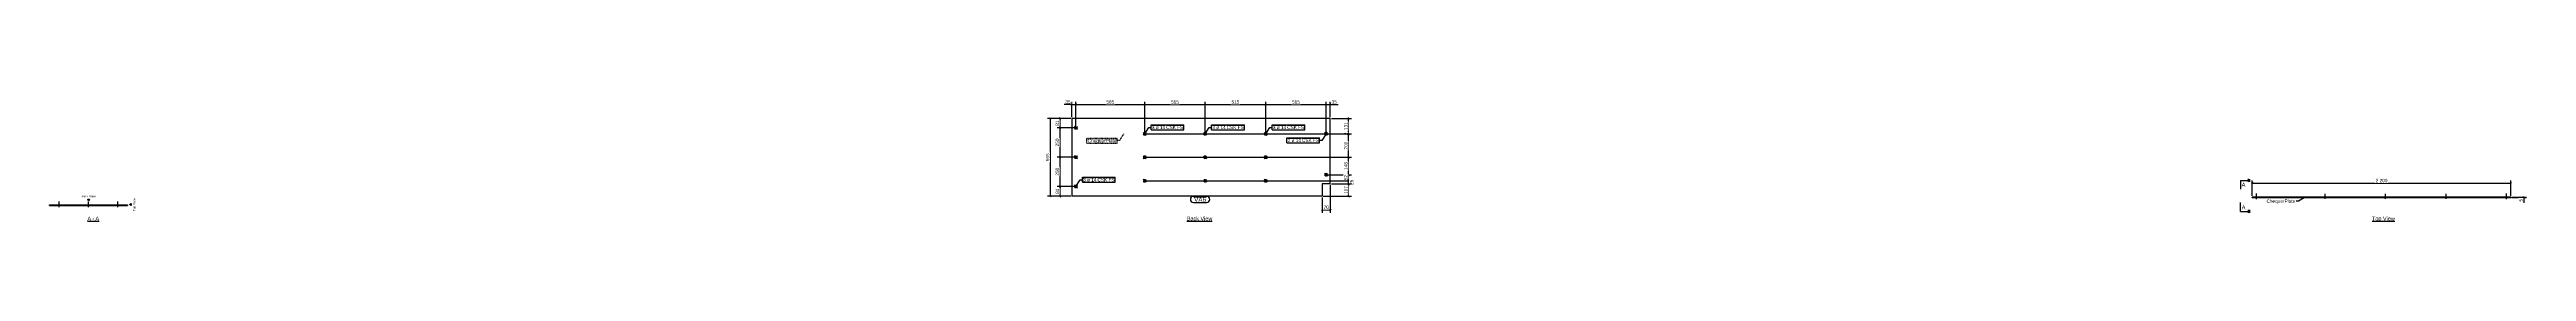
# Model space of a CAD drawing. Header units: millimetres. Extents: x 30 to 21116, y 42 to 1087.
import ezdxf

# ---------------------------------------------------------------- set-up
doc = ezdxf.new("R2010")
doc.units = ezdxf.units.MM
doc.linetypes.add('DXK_LINE_DOT2', pattern=[3.9198, 1.9599, -1.9599])
doc.styles.add('Arial', font='ARIAL.TTF', dxfattribs={"height": 0.2})

# ---------------------------------------------------------------- blocks, each defined once
blk = doc.blocks.new('Unknown-3614792-11 - 1186')
at = {"color": 6, "linetype": 'Continuous'}
blk.add_line((19801, 45), (19996, 45), dxfattribs=at)
at = {"color": 0, "linetype": 'Continuous'}
blk.add_wipeout([(19996, 52), (19996, 88), (19801, 88), (19801, 52)], dxfattribs=at)
at = {"color": 6, "linetype": 'Continuous', "style": 'Arial'}
blk.add_text('Top View', height=33.4, dxfattribs=at).set_placement((19801, 52))
blk = doc.blocks.new('Unknown-3614792-12 - 1229')
at = {"color": 6, "linetype": 'Continuous'}
blk.add_line((9711, 45), (9928, 45), dxfattribs=at)
at = {"color": 0, "linetype": 'Continuous'}
blk.add_wipeout([(9928, 52), (9928, 87), (9711, 87), (9711, 52)], dxfattribs=at)
at = {"color": 6, "linetype": 'Continuous', "style": 'Arial'}
blk.add_text('Back View', height=33.4, dxfattribs=at).set_placement((9711, 52))
blk = doc.blocks.new('Unknown-3614792-13 - 1259')
at = {"color": 6, "linetype": 'Continuous'}
for p, q in [((363, 219), (355, 234)), ((355, 234), (370, 234)), ((370, 234), (363, 219)), ((363, 219), (363, 219)), ((353, 45), (452, 45)), ((710, 188), (725, 196)), ((725, 181), (710, 188)), ((710, 188), (710, 188)), ((725, 196), (725, 181))]:
    blk.add_line(p, q, dxfattribs=at)
at = {"color": 6, "linetype": 'Continuous', "style": 'Arial'}
blk.add_text('Back View', height=19.1, dxfattribs=at).set_placement((300, 249))
blk.add_text('Top View', height=19.1, rotation=90, dxfattribs=at).set_placement((760, 132))
at = {"color": 0, "linetype": 'Continuous'}
blk.add_wipeout([(384, 52), (384, 88), (353, 88), (353, 52)], dxfattribs=at)
blk.add_wipeout([(410, 52), (410, 88), (395, 88), (395, 52)], dxfattribs=at)
blk.add_wipeout([(452, 52), (452, 88), (421, 88), (421, 52)], dxfattribs=at)
at = {"color": 6, "linetype": 'Continuous', "style": 'Arial'}
for s, p in [('A', (353, 52)), ('-', (395, 52)), ('A', (421, 52))]:
    blk.add_text(s, height=33.4, dxfattribs=at).set_placement(p)
blk = doc.blocks.new('Bolt-3614792-1223 - 1186')
at = {"color": 96, "linetype": 'Continuous'}
for p, q in [((20940, 252), (20940, 248)), ((20940, 252), (20940, 248)), ((20947, 235), (20947, 283)), ((20947, 235), (20947, 283)), ((20954, 252), (20954, 248)), ((20954, 252), (20954, 248))]:
    blk.add_line(p, q, dxfattribs=at)
blk = doc.blocks.new('Part-3614792-1221 - 1186')
at = {"color": 30, "linetype": 'Continuous'}
for p, q in [((18782, 248), (18782, 252)), ((20982, 252), (18782, 252)), ((20912, 248), (18782, 248)), ((20912, 248), (20912, 252)), ((20982, 248), (20912, 248)), ((20982, 252), (20982, 248))]:
    blk.add_line(p, q, dxfattribs=at)
blk = doc.blocks.new('Bolt-3614792-1222 - 1186')
at = {"color": 96, "linetype": 'Continuous'}
for p, q in [((18810, 252), (18810, 248)), ((18810, 252), (18810, 248)), ((18810, 252), (18810, 248)), ((18817, 235), (18817, 283)), ((18817, 235), (18817, 283)), ((18817, 235), (18817, 283)), ((18824, 252), (18824, 248)), ((18824, 252), (18824, 248)), ((18824, 252), (18824, 248))]:
    blk.add_line(p, q, dxfattribs=at)
blk = doc.blocks.new('Bolt-3614792-1224 - 1186')
at = {"color": 96, "linetype": 'Continuous'}
for p, q in [((20425, 252), (20425, 248)), ((20425, 252), (20425, 248)), ((20425, 252), (20425, 248)), ((20432, 237), (20432, 280)), ((20432, 237), (20432, 280)), ((20432, 237), (20432, 280)), ((20439, 252), (20439, 248)), ((20439, 252), (20439, 248)), ((20439, 252), (20439, 248))]:
    blk.add_line(p, q, dxfattribs=at)
blk = doc.blocks.new('Bolt-3614792-1225 - 1186')
at = {"color": 96, "linetype": 'Continuous'}
for p, q in [((19910, 252), (19910, 248)), ((19910, 252), (19910, 248)), ((19910, 252), (19910, 248)), ((19917, 237), (19917, 280)), ((19917, 237), (19917, 280)), ((19917, 237), (19917, 280)), ((19924, 252), (19924, 248)), ((19924, 252), (19924, 248)), ((19924, 252), (19924, 248))]:
    blk.add_line(p, q, dxfattribs=at)
blk = doc.blocks.new('Bolt-3614792-1226 - 1186')
at = {"color": 96, "linetype": 'Continuous'}
for p, q in [((19395, 252), (19395, 248)), ((19395, 252), (19395, 248)), ((19395, 252), (19395, 248)), ((19402, 237), (19402, 280)), ((19402, 237), (19402, 280)), ((19402, 237), (19402, 280)), ((19409, 252), (19409, 248)), ((19409, 252), (19409, 248)), ((19409, 252), (19409, 248))]:
    blk.add_line(p, q, dxfattribs=at)
blk = doc.blocks.new('Surfacing-3614792-1227 - 1186')
at = {"color": 7, "linetype": 'Continuous'}
for p, q in [((20982, 248), (18782, 248)), ((18782, 248), (18782, 247)), ((20982, 247), (18782, 247)), ((20912, 247), (20912, 248)), ((20982, 248), (20982, 247))]:
    blk.add_line(p, q, dxfattribs=at)
blk = doc.blocks.new('Bolt-3614792-1232 - 1229')
at = {"color": 96, "linetype": 'Continuous'}
for p, q in [((10884, 793), (10912, 793)), ((10893, 798), (10886, 805)), ((10893, 788), (10886, 781)), ((10898, 779), (10898, 807)), ((10903, 798), (10910, 805)), ((10903, 788), (10910, 781)), ((10884, 443), (10912, 443)), ((10893, 448), (10886, 455)), ((10893, 438), (10886, 431)), ((10898, 429), (10898, 457)), ((10903, 448), (10910, 455)), ((10903, 438), (10910, 431))]:
    blk.add_line(p, q, dxfattribs=at)
for centre in [(10898, 793), (10898, 443)]:
    blk.add_circle(centre, 7, dxfattribs=at)
blk = doc.blocks.new('Part-3614792-1230 - 1229')
at = {"color": 30, "linetype": 'Continuous'}
for p, q in [((10933, 924), (8733, 924)), ((8733, 924), (8733, 259)), ((10933, 366), (10933, 924)), ((10863, 259), (8733, 259)), ((10933, 366), (10863, 366)), ((10863, 366), (10863, 259))]:
    blk.add_line(p, q, dxfattribs=at)
blk = doc.blocks.new('Bolt-3614792-1231 - 1229')
at = {"color": 96, "linetype": 'Continuous'}
for p, q in [((8763, 848), (8756, 855)), ((8768, 829), (8768, 857)), ((8773, 848), (8780, 855)), ((8754, 843), (8782, 843)), ((8763, 838), (8756, 831)), ((8773, 838), (8780, 831)), ((8754, 593), (8782, 593)), ((8763, 598), (8756, 605)), ((8763, 588), (8756, 581)), ((8768, 579), (8768, 607)), ((8773, 598), (8780, 605)), ((8773, 588), (8780, 581)), ((8754, 343), (8782, 343)), ((8763, 348), (8756, 355)), ((8763, 338), (8756, 331)), ((8768, 329), (8768, 357)), ((8773, 348), (8780, 355)), ((8773, 338), (8780, 331))]:
    blk.add_line(p, q, dxfattribs=at)
for centre in [(8768, 843), (8768, 593), (8768, 343)]:
    blk.add_circle(centre, 7, dxfattribs=at)
blk = doc.blocks.new('Bolt-3614792-1233 - 1229')
at = {"color": 96, "linetype": 'Continuous'}
for p, q in [((10369, 792), (10397, 792)), ((10378, 796), (10371, 803)), ((10378, 787), (10371, 780)), ((10383, 778), (10383, 806)), ((10388, 796), (10395, 803)), ((10388, 787), (10395, 780)), ((10369, 592), (10397, 592)), ((10378, 596), (10371, 603)), ((10378, 587), (10371, 580)), ((10383, 578), (10383, 606)), ((10388, 596), (10395, 603)), ((10388, 587), (10395, 580)), ((10369, 392), (10397, 392)), ((10378, 396), (10371, 403)), ((10378, 387), (10371, 380)), ((10383, 377), (10383, 406)), ((10388, 396), (10395, 403)), ((10388, 387), (10395, 380))]:
    blk.add_line(p, q, dxfattribs=at)
for centre in [(10383, 792), (10383, 592), (10383, 392)]:
    blk.add_circle(centre, 7, dxfattribs=at)
blk = doc.blocks.new('Bolt-3614792-1234 - 1229')
at = {"color": 96, "linetype": 'Continuous'}
for p, q in [((9854, 792), (9882, 792)), ((9863, 796), (9856, 803)), ((9863, 787), (9856, 780)), ((9868, 778), (9868, 806)), ((9873, 796), (9880, 803)), ((9873, 787), (9880, 780)), ((9854, 592), (9882, 592)), ((9863, 596), (9856, 603)), ((9863, 587), (9856, 580)), ((9868, 578), (9868, 606)), ((9873, 596), (9880, 603)), ((9873, 587), (9880, 580)), ((9854, 392), (9882, 392)), ((9863, 396), (9856, 403)), ((9863, 387), (9856, 380)), ((9868, 377), (9868, 406)), ((9873, 396), (9880, 403)), ((9873, 387), (9880, 380))]:
    blk.add_line(p, q, dxfattribs=at)
for centre in [(9868, 792), (9868, 592), (9868, 392)]:
    blk.add_circle(centre, 7, dxfattribs=at)
blk = doc.blocks.new('Bolt-3614792-1235 - 1229')
at = {"color": 96, "linetype": 'Continuous'}
for p, q in [((9339, 792), (9367, 792)), ((9348, 796), (9341, 803)), ((9348, 787), (9341, 780)), ((9353, 778), (9353, 806)), ((9358, 796), (9365, 803)), ((9358, 787), (9365, 780)), ((9339, 592), (9367, 592)), ((9348, 596), (9341, 603)), ((9348, 587), (9341, 580)), ((9353, 578), (9353, 606)), ((9358, 596), (9365, 603)), ((9358, 587), (9365, 580)), ((9339, 392), (9367, 392)), ((9348, 396), (9341, 403)), ((9348, 387), (9341, 380)), ((9353, 377), (9353, 406)), ((9358, 396), (9365, 403)), ((9358, 387), (9365, 380))]:
    blk.add_line(p, q, dxfattribs=at)
for centre in [(9353, 792), (9353, 592), (9353, 392)]:
    blk.add_circle(centre, 7, dxfattribs=at)
blk = doc.blocks.new('Part-3614792-1261 - 1259')
at = {"color": 30, "linetype": 'Continuous'}
for p, q in [((30, 180), (30, 185)), ((30, 185), (695, 185)), ((695, 180), (30, 180)), ((695, 185), (695, 180))]:
    blk.add_line(p, q, dxfattribs=at)
blk = doc.blocks.new('Bolt-3614792-1262 - 1259')
at = {"color": 96, "linetype": 'Continuous'}
for p, q in [((111, 167), (111, 215)), ((361, 167), (361, 215)), ((611, 167), (611, 215)), ((104, 185), (104, 180)), ((118, 185), (118, 180)), ((354, 185), (354, 180)), ((368, 185), (368, 180)), ((604, 185), (604, 180)), ((618, 185), (618, 180))]:
    blk.add_line(p, q, dxfattribs=at)
blk = doc.blocks.new('Surfacing-3614792-1267 - 1259')
at = {"color": 7, "linetype": 'Continuous'}
for p, q in [((695, 180), (30, 180)), ((30, 180), (30, 179)), ((30, 179), (695, 179)), ((695, 179), (695, 180))]:
    blk.add_line(p, q, dxfattribs=at)
blk = doc.blocks.new('StraightDimension-3614792-1367 - 1186')
at = {"color": 7, "linetype": 'Continuous'}
for p, q in [((20992, 252), (21116, 252)), ((20992, 248), (21116, 248)), ((21086, 258), (21098, 246)), ((21098, 242), (21086, 254)), ((21092, 248), (21092, 252))]:
    blk.add_line(p, q, dxfattribs=at)
at = {"color": 0}
blk.add_wipeout([(21089, 243), (21047, 243), (21047, 208), (21089, 208)], dxfattribs=at)
at = {"color": 7, "linetype": 'Continuous'}
blk.add_line((21092, 248), (21092, 203), dxfattribs=at)
blk.add_line((21092, 248), (21092, 203), dxfattribs=at)
at = {"color": 96, "style": 'Arial'}
blk.add_text('5', height=28.7, rotation=90.0002, dxfattribs=at).set_placement((21083, 214))
blk = doc.blocks.new('StraightDimension-3614792-1273 - 1186')
at = {"color": 7, "linetype": 'Continuous'}
for p, q in [((18788, 376), (18776, 364)), ((18782, 262), (18782, 394)), ((18782, 370), (20982, 370)), ((20976, 364), (20988, 376)), ((20982, 262), (20982, 394))]:
    blk.add_line(p, q, dxfattribs=at)
at = {"color": 0}
blk.add_wipeout([(19938, 373), (19938, 415), (19826, 415), (19826, 373)], dxfattribs=at)
at = {"color": 96, "style": 'Arial'}
blk.add_text('2 200', height=28.7, dxfattribs=at).set_placement((19832, 379))
blk = doc.blocks.new('StraightDimension-3614792-3192 - 1229')
at = {"color": 7, "linetype": 'Continuous'}
for p, q in [((8758, 343), (8608, 343)), ((8723, 259), (8608, 259)), ((8638, 337), (8626, 349)), ((8626, 265), (8638, 253)), ((8632, 259), (8632, 343))]:
    blk.add_line(p, q, dxfattribs=at)
at = {"color": 0}
blk.add_wipeout([(8629, 329), (8587, 329), (8587, 273), (8629, 273)], dxfattribs=at)
at = {"color": 96, "style": 'Arial'}
blk.add_text('84', height=28.7, rotation=90.0002, dxfattribs=at).set_placement((8623, 279))
blk = doc.blocks.new('StraightDimension-3614792-1375 - 1229')
at = {"color": 7, "linetype": 'Continuous'}
for p, q in [((9353, 802), (9353, 1066)), ((9868, 802), (9868, 1066)), ((9359, 1048), (9347, 1035)), ((9353, 1042), (9868, 1042)), ((9862, 1035), (9874, 1048))]:
    blk.add_line(p, q, dxfattribs=at)
at = {"color": 0}
blk.add_wipeout([(9650, 1044), (9650, 1087), (9571, 1087), (9571, 1044)], dxfattribs=at)
at = {"color": 96, "style": 'Arial'}
blk.add_text('515', height=28.7, dxfattribs=at).set_placement((9577, 1050))
blk = doc.blocks.new('StraightDimension-3614792-3191 - 1229')
at = {"color": 7, "linetype": 'Continuous'}
for p, q in [((8758, 593), (8608, 593)), ((8638, 587), (8626, 599)), ((8632, 343), (8632, 593)), ((8758, 343), (8608, 343)), ((8626, 349), (8638, 337))]:
    blk.add_line(p, q, dxfattribs=at)
at = {"color": 0}
blk.add_wipeout([(8629, 508), (8587, 508), (8587, 429), (8629, 429)], dxfattribs=at)
at = {"color": 96, "style": 'Arial'}
blk.add_text('250', height=28.7, rotation=90.0002, dxfattribs=at).set_placement((8623, 435))
blk = doc.blocks.new('StraightDimension-3614792-3114 - 1229')
at = {"color": 7, "linetype": 'Continuous'}
for p, q in [((10943, 924), (11113, 924)), ((11095, 918), (11083, 930)), ((11089, 793), (11089, 924)), ((10908, 793), (11113, 793)), ((11083, 799), (11095, 787))]:
    blk.add_line(p, q, dxfattribs=at)
at = {"color": 0}
blk.add_wipeout([(11086, 898), (11044, 898), (11044, 819), (11086, 819)], dxfattribs=at)
at = {"color": 96, "style": 'Arial'}
blk.add_text('131', height=28.7, rotation=90.0002, dxfattribs=at).set_placement((11080, 825))
blk = doc.blocks.new('StraightDimension-3614792-3115 - 1229')
at = {"color": 7, "linetype": 'Continuous'}
for p, q in [((9363, 792), (11113, 792)), ((10908, 793), (11113, 793)), ((11083, 799), (11095, 787)), ((11095, 785), (11083, 798)), ((11089, 792), (11089, 793))]:
    blk.add_line(p, q, dxfattribs=at)
at = {"color": 0}
blk.add_wipeout([(11086, 809), (11044, 809), (11044, 775), (11086, 775)], dxfattribs=at)
at = {"color": 96, "style": 'Arial'}
blk.add_text('2', height=28.7, rotation=90.0002, dxfattribs=at).set_placement((11080, 781))
blk = doc.blocks.new('StraightDimension-3614792-3116 - 1229')
at = {"color": 7, "linetype": 'Continuous'}
for p, q in [((9363, 792), (11113, 792)), ((11095, 785), (11083, 798)), ((11089, 592), (11089, 792)), ((9363, 592), (11113, 592)), ((11083, 598), (11095, 585))]:
    blk.add_line(p, q, dxfattribs=at)
at = {"color": 0}
blk.add_wipeout([(11086, 731), (11044, 731), (11044, 652), (11086, 652)], dxfattribs=at)
at = {"color": 96, "style": 'Arial'}
blk.add_text('200', height=28.7, rotation=90.0002, dxfattribs=at).set_placement((11080, 658))
blk = doc.blocks.new('StraightDimension-3614792-1372 - 1229')
at = {"color": 7, "linetype": 'Continuous'}
for p, q in [((10898, 803), (10898, 1066)), ((10933, 934), (10933, 1066)), ((10892, 1035), (10904, 1048)), ((10898, 1042), (10933, 1042)), ((10939, 1048), (10927, 1035))]:
    blk.add_line(p, q, dxfattribs=at)
at = {"color": 0}
blk.add_wipeout([(10994, 1044), (10994, 1087), (10938, 1087), (10938, 1044)], dxfattribs=at)
at = {"color": 7, "linetype": 'Continuous'}
blk.add_line((10933, 1042), (11000, 1042), dxfattribs=at)
blk.add_line((10933, 1042), (11000, 1042), dxfattribs=at)
at = {"color": 96, "style": 'Arial'}
blk.add_text('35', height=28.7, dxfattribs=at).set_placement((10944, 1050))
blk = doc.blocks.new('StraightDimension-3614792-1373 - 1229')
at = {"color": 7, "linetype": 'Continuous'}
for p, q in [((10383, 802), (10383, 1066)), ((10898, 803), (10898, 1066)), ((10389, 1048), (10377, 1035)), ((10383, 1042), (10898, 1042)), ((10892, 1035), (10904, 1048))]:
    blk.add_line(p, q, dxfattribs=at)
at = {"color": 0}
blk.add_wipeout([(10680, 1044), (10680, 1087), (10601, 1087), (10601, 1044)], dxfattribs=at)
at = {"color": 96, "style": 'Arial'}
blk.add_text('515', height=28.7, dxfattribs=at).set_placement((10607, 1050))
blk = doc.blocks.new('StraightDimension-3614792-1374 - 1229')
at = {"color": 7, "linetype": 'Continuous'}
for p, q in [((9868, 802), (9868, 1066)), ((10383, 802), (10383, 1066)), ((9874, 1048), (9862, 1035)), ((9868, 1042), (10383, 1042)), ((10377, 1035), (10389, 1048))]:
    blk.add_line(p, q, dxfattribs=at)
at = {"color": 0}
blk.add_wipeout([(10165, 1044), (10165, 1087), (10086, 1087), (10086, 1044)], dxfattribs=at)
at = {"color": 96, "style": 'Arial'}
blk.add_text('515', height=28.7, dxfattribs=at).set_placement((10092, 1050))
blk = doc.blocks.new('StraightDimension-3614792-1376 - 1229')
at = {"color": 7, "linetype": 'Continuous'}
for p, q in [((8768, 853), (8768, 1066)), ((9353, 802), (9353, 1066)), ((8774, 1048), (8762, 1035)), ((8768, 1042), (9353, 1042)), ((9347, 1035), (9359, 1048))]:
    blk.add_line(p, q, dxfattribs=at)
at = {"color": 0}
blk.add_wipeout([(9100, 1044), (9100, 1087), (9021, 1087), (9021, 1044)], dxfattribs=at)
at = {"color": 96, "style": 'Arial'}
blk.add_text('585', height=28.7, dxfattribs=at).set_placement((9027, 1050))
blk = doc.blocks.new('StraightDimension-3614792-1377 - 1229')
at = {"color": 7, "linetype": 'Continuous'}
for p, q in [((8733, 934), (8733, 1066)), ((8768, 853), (8768, 1066)), ((8727, 1035), (8739, 1048)), ((8733, 1042), (8768, 1042)), ((8774, 1048), (8762, 1035))]:
    blk.add_line(p, q, dxfattribs=at)
at = {"color": 0}
blk.add_wipeout([(8727, 1044), (8727, 1087), (8671, 1087), (8671, 1044)], dxfattribs=at)
at = {"color": 7, "linetype": 'Continuous'}
blk.add_line((8733, 1042), (8666, 1042), dxfattribs=at)
blk.add_line((8733, 1042), (8666, 1042), dxfattribs=at)
at = {"color": 96, "style": 'Arial'}
blk.add_text('35', height=28.7, dxfattribs=at).set_placement((8677, 1050))
blk = doc.blocks.new('StraightDimension-3614792-1397 - 1229')
at = {"color": 7, "linetype": 'Continuous'}
for p, q in [((10863, 249), (10863, 117)), ((10933, 356), (10933, 117)), ((10869, 148), (10857, 135)), ((10863, 142), (10933, 142)), ((10927, 135), (10939, 148))]:
    blk.add_line(p, q, dxfattribs=at)
at = {"color": 0}
blk.add_wipeout([(10926, 144), (10926, 186), (10870, 186), (10870, 144)], dxfattribs=at)
at = {"color": 96, "style": 'Arial'}
blk.add_text('70', height=28.7, dxfattribs=at).set_placement((10876, 151))
blk = doc.blocks.new('StraightDimension-3614792-1458 - 1229')
at = {"color": 7, "linetype": 'Continuous'}
for p, q in [((8723, 924), (8526, 924)), ((8556, 918), (8544, 930)), ((8550, 259), (8550, 924)), ((8723, 259), (8526, 259)), ((8544, 265), (8556, 253))]:
    blk.add_line(p, q, dxfattribs=at)
at = {"color": 0}
blk.add_wipeout([(8547, 631), (8505, 631), (8505, 552), (8547, 552)], dxfattribs=at)
at = {"color": 96, "style": 'Arial'}
blk.add_text('665', height=28.7, rotation=90.0002, dxfattribs=at).set_placement((8541, 558))
blk = doc.blocks.new('StraightDimension-3614792-3117 - 1229')
at = {"color": 7, "linetype": 'Continuous'}
for p, q in [((9363, 592), (11113, 592)), ((10908, 443), (11113, 443)), ((11095, 585), (11083, 598)), ((11083, 449), (11095, 437)), ((11089, 443), (11089, 592))]:
    blk.add_line(p, q, dxfattribs=at)
at = {"color": 0}
blk.add_wipeout([(11086, 557), (11044, 557), (11044, 478), (11086, 478)], dxfattribs=at)
at = {"color": 96, "style": 'Arial'}
blk.add_text('148', height=28.7, rotation=90.0002, dxfattribs=at).set_placement((11080, 484))
blk = doc.blocks.new('StraightDimension-3614792-3118 - 1229')
at = {"color": 7, "linetype": 'Continuous'}
for p, q in [((10908, 443), (11113, 443)), ((11095, 437), (11083, 449)), ((11089, 392), (11089, 443)), ((9363, 392), (11113, 392)), ((11083, 398), (11095, 385))]:
    blk.add_line(p, q, dxfattribs=at)
at = {"color": 0}
blk.add_wipeout([(11086, 446), (11044, 446), (11044, 389), (11086, 389)], dxfattribs=at)
at = {"color": 96, "style": 'Arial'}
blk.add_text('52', height=28.7, rotation=90.0002, dxfattribs=at).set_placement((11080, 395))
blk = doc.blocks.new('StraightDimension-3614792-3119 - 1229')
at = {"color": 7, "linetype": 'Continuous'}
for p, q in [((9363, 392), (11113, 392)), ((10943, 366), (11113, 366)), ((11083, 398), (11095, 385)), ((11095, 359), (11083, 372)), ((11089, 366), (11089, 392))]:
    blk.add_line(p, q, dxfattribs=at)
at = {"color": 0}
blk.add_wipeout([(11134, 407), (11092, 407), (11092, 350), (11134, 350)], dxfattribs=at)
at = {"color": 96, "style": 'Arial'}
blk.add_text('26', height=28.7, rotation=90.0002, dxfattribs=at).set_placement((11128, 356))
blk = doc.blocks.new('StraightDimension-3614792-3120 - 1229')
at = {"color": 7, "linetype": 'Continuous'}
for p, q in [((10873, 259), (11113, 259)), ((10943, 366), (11113, 366)), ((11095, 359), (11083, 372)), ((11083, 265), (11095, 253)), ((11089, 259), (11089, 366))]:
    blk.add_line(p, q, dxfattribs=at)
at = {"color": 0}
blk.add_wipeout([(11086, 352), (11044, 352), (11044, 273), (11086, 273)], dxfattribs=at)
at = {"color": 96, "style": 'Arial'}
blk.add_text('107', height=28.7, rotation=90.0002, dxfattribs=at).set_placement((11080, 279))
blk = doc.blocks.new('StraightDimension-3614792-3189 - 1229')
at = {"color": 7, "linetype": 'Continuous'}
for p, q in [((8723, 924), (8608, 924)), ((8638, 918), (8626, 930)), ((8626, 849), (8638, 837)), ((8632, 843), (8632, 924)), ((8758, 843), (8608, 843))]:
    blk.add_line(p, q, dxfattribs=at)
at = {"color": 0}
blk.add_wipeout([(8629, 912), (8587, 912), (8587, 855), (8629, 855)], dxfattribs=at)
at = {"color": 96, "style": 'Arial'}
blk.add_text('81', height=28.7, rotation=90.0002, dxfattribs=at).set_placement((8623, 861))
blk = doc.blocks.new('StraightDimension-3614792-3190 - 1229')
at = {"color": 7, "linetype": 'Continuous'}
for p, q in [((8638, 837), (8626, 849)), ((8758, 843), (8608, 843)), ((8632, 593), (8632, 843)), ((8758, 593), (8608, 593)), ((8626, 599), (8638, 587))]:
    blk.add_line(p, q, dxfattribs=at)
at = {"color": 0}
blk.add_wipeout([(8629, 758), (8587, 758), (8587, 679), (8629, 679)], dxfattribs=at)
at = {"color": 96, "style": 'Arial'}
blk.add_text('250', height=28.7, rotation=90.0002, dxfattribs=at).set_placement((8623, 685))
blk = doc.blocks.new('SectionMark-3614792-1271 - 1186')
at = {"color": 0, "linetype": 'Continuous'}
for points in [[(18723, 341), (18723, 376), (18692, 376), (18692, 341)], [(18723, 148), (18723, 182), (18692, 182), (18692, 148)]]:
    blk.add_wipeout(points, dxfattribs=at)
at = {"color": 30, "linetype": 'Continuous'}
for p, q in [((18682, 394), (18682, 319)), ((18682, 394), (18757, 394)), ((18682, 130), (18682, 205)), ((18682, 130), (18757, 130))]:
    blk.add_line(p, q, dxfattribs=at)
at = {"color": 6, "linetype": 'Continuous'}
for p, q in [((18732, 394), (18757, 394)), ((18757, 394), (18744, 406)), ((18757, 394), (18744, 381)), ((18757, 406), (18757, 381)), ((18732, 130), (18757, 130)), ((18757, 130), (18744, 142)), ((18757, 130), (18744, 118)), ((18757, 142), (18757, 118))]:
    blk.add_line(p, q, dxfattribs=at)
at = {"color": 6, "linetype": 'Continuous', "style": 'Arial'}
for p in [(18692, 341), (18692, 148)]:
    blk.add_text('A', height=33.4, dxfattribs=at).set_placement(p)
blk = doc.blocks.new('Mark-3614792-3218 - 1186')
at = {"color": 0}
blk.add_wipeout([(19148, 203), (19148, 233), (18903, 233), (18903, 203)], dxfattribs=at)
blk.add_wipeout([(19148, 203), (19148, 233), (18903, 233), (18903, 203)], dxfattribs=at)
at = {"color": 96, "linetype": 'Continuous'}
for p, q in [((19174, 216), (19154, 216)), ((19222, 247), (19174, 216))]:
    blk.add_line(p, q, dxfattribs=at)
at = {"color": 96, "style": 'Arial'}
blk.add_text('ChequerPlate', height=28.65, dxfattribs=at).set_placement((18903, 203))
blk = doc.blocks.new('Mark-3614792-1463 - 1229')
at = {"color": 0}
blk.add_wipeout([(9875, 212), (9875, 252), (9774, 252), (9774, 212)], dxfattribs=at)
blk.add_wipeout([(9875, 212), (9875, 252), (9774, 252), (9774, 212)], dxfattribs=at)
at = {"color": 7, "linetype": 'Continuous'}
for p, q in [((9768, 258), (9881, 258)), ((9768, 206), (9881, 206))]:
    blk.add_line(p, q, dxfattribs=at)
for centre, start, end in [((9768, 232), 90, 270), ((9881, 232), 270, 90)]:
    blk.add_arc(centre, 26, start, end, dxfattribs=at)
at = {"color": 96, "style": 'Arial'}
blk.add_text('VA6', height=38.2, dxfattribs=at).set_placement((9774, 212))
blk = doc.blocks.new('Mark-3614792-1464 - 1229')
at = {"color": 0}
blk.add_wipeout([(8942, 385), (8942, 415), (8829, 415), (8829, 385)], dxfattribs=at)
blk.add_wipeout([(8942, 385), (8942, 415), (8829, 415), (8829, 385)], dxfattribs=at)
at = {"color": 7, "linetype": 'Continuous'}
for p, q in [((8768, 343), (8803, 398)), ((8803, 398), (8823, 398)), ((8823, 379), (8823, 421))]:
    blk.add_line(p, q, dxfattribs=at)
at = {"color": 0}
blk.add_wipeout([(9096, 385), (9096, 415), (8951, 415), (8951, 385)], dxfattribs=at)
blk.add_wipeout([(9096, 385), (9096, 415), (8951, 415), (8951, 385)], dxfattribs=at)
at = {"color": 7, "linetype": 'Continuous'}
for p, q in [((8823, 421), (9102, 421)), ((8823, 379), (9102, 379)), ((9102, 379), (9102, 421))]:
    blk.add_line(p, q, dxfattribs=at)
at = {"color": 96, "style": 'Arial'}
for s, p in [('3 ø 14', (8829, 385)), ('CSK FS', (8951, 385))]:
    blk.add_text(s, height=28.7, dxfattribs=at).set_placement(p)
blk = doc.blocks.new('Mark-3614792-1465 - 1229')
at = {"color": 0}
blk.add_wipeout([(10683, 722), (10683, 752), (10570, 752), (10570, 722)], dxfattribs=at)
blk.add_wipeout([(10683, 722), (10683, 752), (10570, 752), (10570, 722)], dxfattribs=at)
at = {"color": 7, "linetype": 'Continuous'}
blk.add_line((10564, 716), (10564, 758), dxfattribs=at)
at = {"color": 0}
blk.add_wipeout([(10836, 722), (10836, 752), (10692, 752), (10692, 722)], dxfattribs=at)
blk.add_wipeout([(10836, 722), (10836, 752), (10692, 752), (10692, 722)], dxfattribs=at)
at = {"color": 7, "linetype": 'Continuous'}
for p, q in [((10564, 758), (10842, 758)), ((10564, 716), (10842, 716)), ((10842, 716), (10842, 758)), ((10862, 735), (10842, 735)), ((10898, 793), (10862, 735))]:
    blk.add_line(p, q, dxfattribs=at)
at = {"color": 96, "style": 'Arial'}
for s, p in [('2 ø 14', (10570, 722)), ('CSK FS', (10692, 722))]:
    blk.add_text(s, height=28.7, dxfattribs=at).set_placement(p)
blk = doc.blocks.new('Mark-3614792-1466 - 1229')
at = {"color": 0}
blk.add_wipeout([(10557, 833), (10557, 863), (10444, 863), (10444, 833)], dxfattribs=at)
blk.add_wipeout([(10557, 833), (10557, 863), (10444, 863), (10444, 833)], dxfattribs=at)
at = {"color": 7, "linetype": 'Continuous'}
for p, q in [((10383, 792), (10418, 846)), ((10418, 846), (10438, 846)), ((10438, 827), (10438, 869))]:
    blk.add_line(p, q, dxfattribs=at)
at = {"color": 0}
blk.add_wipeout([(10711, 833), (10711, 863), (10566, 863), (10566, 833)], dxfattribs=at)
blk.add_wipeout([(10711, 833), (10711, 863), (10566, 863), (10566, 833)], dxfattribs=at)
at = {"color": 7, "linetype": 'Continuous'}
for p, q in [((10438, 869), (10717, 869)), ((10717, 827), (10717, 869)), ((10438, 827), (10717, 827))]:
    blk.add_line(p, q, dxfattribs=at)
at = {"color": 96, "style": 'Arial'}
for s, p in [('3 ø 14', (10444, 833)), ('CSK FS', (10566, 833))]:
    blk.add_text(s, height=28.7, dxfattribs=at).set_placement(p)
blk = doc.blocks.new('Mark-3614792-1467 - 1229')
at = {"color": 0}
blk.add_wipeout([(10042, 833), (10042, 863), (9929, 863), (9929, 833)], dxfattribs=at)
blk.add_wipeout([(10042, 833), (10042, 863), (9929, 863), (9929, 833)], dxfattribs=at)
at = {"color": 7, "linetype": 'Continuous'}
for p, q in [((9868, 792), (9903, 846)), ((9903, 846), (9923, 846)), ((9923, 827), (9923, 869))]:
    blk.add_line(p, q, dxfattribs=at)
at = {"color": 0}
blk.add_wipeout([(10196, 833), (10196, 863), (10051, 863), (10051, 833)], dxfattribs=at)
blk.add_wipeout([(10196, 833), (10196, 863), (10051, 863), (10051, 833)], dxfattribs=at)
at = {"color": 7, "linetype": 'Continuous'}
for p, q in [((9923, 869), (10202, 869)), ((10202, 827), (10202, 869)), ((9923, 827), (10202, 827))]:
    blk.add_line(p, q, dxfattribs=at)
at = {"color": 96, "style": 'Arial'}
for s, p in [('3 ø 14', (9929, 833)), ('CSK FS', (10051, 833))]:
    blk.add_text(s, height=28.7, dxfattribs=at).set_placement(p)
blk = doc.blocks.new('Mark-3614792-1468 - 1229')
at = {"color": 0}
blk.add_wipeout([(9527, 833), (9527, 863), (9414, 863), (9414, 833)], dxfattribs=at)
blk.add_wipeout([(9527, 833), (9527, 863), (9414, 863), (9414, 833)], dxfattribs=at)
at = {"color": 7, "linetype": 'Continuous'}
for p, q in [((9353, 792), (9388, 846)), ((9388, 846), (9408, 846)), ((9408, 827), (9408, 869))]:
    blk.add_line(p, q, dxfattribs=at)
at = {"color": 0}
blk.add_wipeout([(9681, 833), (9681, 863), (9536, 863), (9536, 833)], dxfattribs=at)
blk.add_wipeout([(9681, 833), (9681, 863), (9536, 863), (9536, 833)], dxfattribs=at)
at = {"color": 7, "linetype": 'Continuous'}
for p, q in [((9408, 869), (9687, 869)), ((9687, 827), (9687, 869)), ((9408, 827), (9687, 827))]:
    blk.add_line(p, q, dxfattribs=at)
at = {"color": 96, "style": 'Arial'}
for s, p in [('3 ø 14', (9414, 833)), ('CSK FS', (9536, 833))]:
    blk.add_text(s, height=28.7, dxfattribs=at).set_placement(p)
blk = doc.blocks.new('Mark-3614792-1469 - 1229')
at = {"color": 0}
blk.add_wipeout([(9112, 719), (9112, 749), (8867, 749), (8867, 719)], dxfattribs=at)
blk.add_wipeout([(9112, 719), (9112, 749), (8867, 749), (8867, 719)], dxfattribs=at)
at = {"color": 96, "linetype": 'DXK_LINE_DOT2'}
for p, q in [((8861, 755), (9118, 755)), ((8861, 713), (8861, 755)), ((8861, 713), (9118, 713)), ((9118, 713), (9118, 755)), ((9138, 735), (9118, 735)), ((9173, 791), (9138, 735))]:
    blk.add_line(p, q, dxfattribs=at)
at = {"color": 96, "style": 'Arial'}
blk.add_text('ChequerPlate', height=28.65, dxfattribs=at).set_placement((8867, 719))

msp = doc.modelspace()

# ---------------------------------------------------------------- block references
for name in ['Part-3614792-1230 - 1229', 'Bolt-3614792-1231 - 1229', 'Bolt-3614792-1235 - 1229', 'Bolt-3614792-1234 - 1229', 'Bolt-3614792-1233 - 1229', 'Bolt-3614792-1232 - 1229', 'Unknown-3614792-13 - 1259', 'Part-3614792-1221 - 1186', 'Surfacing-3614792-1227 - 1186', 'Bolt-3614792-1222 - 1186', 'Bolt-3614792-1226 - 1186', 'Bolt-3614792-1225 - 1186', 'Bolt-3614792-1224 - 1186', 'Bolt-3614792-1223 - 1186', 'Unknown-3614792-12 - 1229', 'Unknown-3614792-11 - 1186']:
    msp.add_blockref(name, (0, 0))

# ---------------------------------------------------------------- next in the draw order: block references
for name in ['StraightDimension-3614792-1375 - 1229', 'StraightDimension-3614792-3114 - 1229', 'Bolt-3614792-1262 - 1259', 'StraightDimension-3614792-3192 - 1229', 'StraightDimension-3614792-1397 - 1229', 'StraightDimension-3614792-1367 - 1186', 'Part-3614792-1261 - 1259', 'Surfacing-3614792-1267 - 1259']:
    msp.add_blockref(name, (0, 0))

# ---------------------------------------------------------------- next in the draw order: block references
for name in ['StraightDimension-3614792-3115 - 1229', 'StraightDimension-3614792-3191 - 1229', 'StraightDimension-3614792-1273 - 1186']:
    msp.add_blockref(name, (0, 0))

# ---------------------------------------------------------------- next in the draw order: block references
for name in ['StraightDimension-3614792-3116 - 1229', 'SectionMark-3614792-1271 - 1186', 'Mark-3614792-3218 - 1186']:
    msp.add_blockref(name, (0, 0))

# ---------------------------------------------------------------- next in the draw order: block references
for name in ['StraightDimension-3614792-1376 - 1229', 'StraightDimension-3614792-1372 - 1229', 'StraightDimension-3614792-3117 - 1229']:
    msp.add_blockref(name, (0, 0))

# ---------------------------------------------------------------- next in the draw order: block references
for name in ['StraightDimension-3614792-1377 - 1229', 'StraightDimension-3614792-1373 - 1229', 'Mark-3614792-1468 - 1229', 'StraightDimension-3614792-3118 - 1229']:
    msp.add_blockref(name, (0, 0))

# ---------------------------------------------------------------- next in the draw order: block references
for name in ['StraightDimension-3614792-1374 - 1229', 'StraightDimension-3614792-1458 - 1229', 'Mark-3614792-1465 - 1229', 'StraightDimension-3614792-3119 - 1229']:
    msp.add_blockref(name, (0, 0))

# ---------------------------------------------------------------- next in the draw order: block references
for name in ['StraightDimension-3614792-3189 - 1229', 'Mark-3614792-1467 - 1229', 'Mark-3614792-1466 - 1229', 'Mark-3614792-1464 - 1229', 'Mark-3614792-1463 - 1229', 'StraightDimension-3614792-3120 - 1229']:
    msp.add_blockref(name, (0, 0))

# ---------------------------------------------------------------- next in the draw order: block references
msp.add_blockref('StraightDimension-3614792-3190 - 1229', (0, 0))

# ---------------------------------------------------------------- next in the draw order: block references
msp.add_blockref('Mark-3614792-1469 - 1229', (0, 0))

doc.saveas('drawing.dxf')
